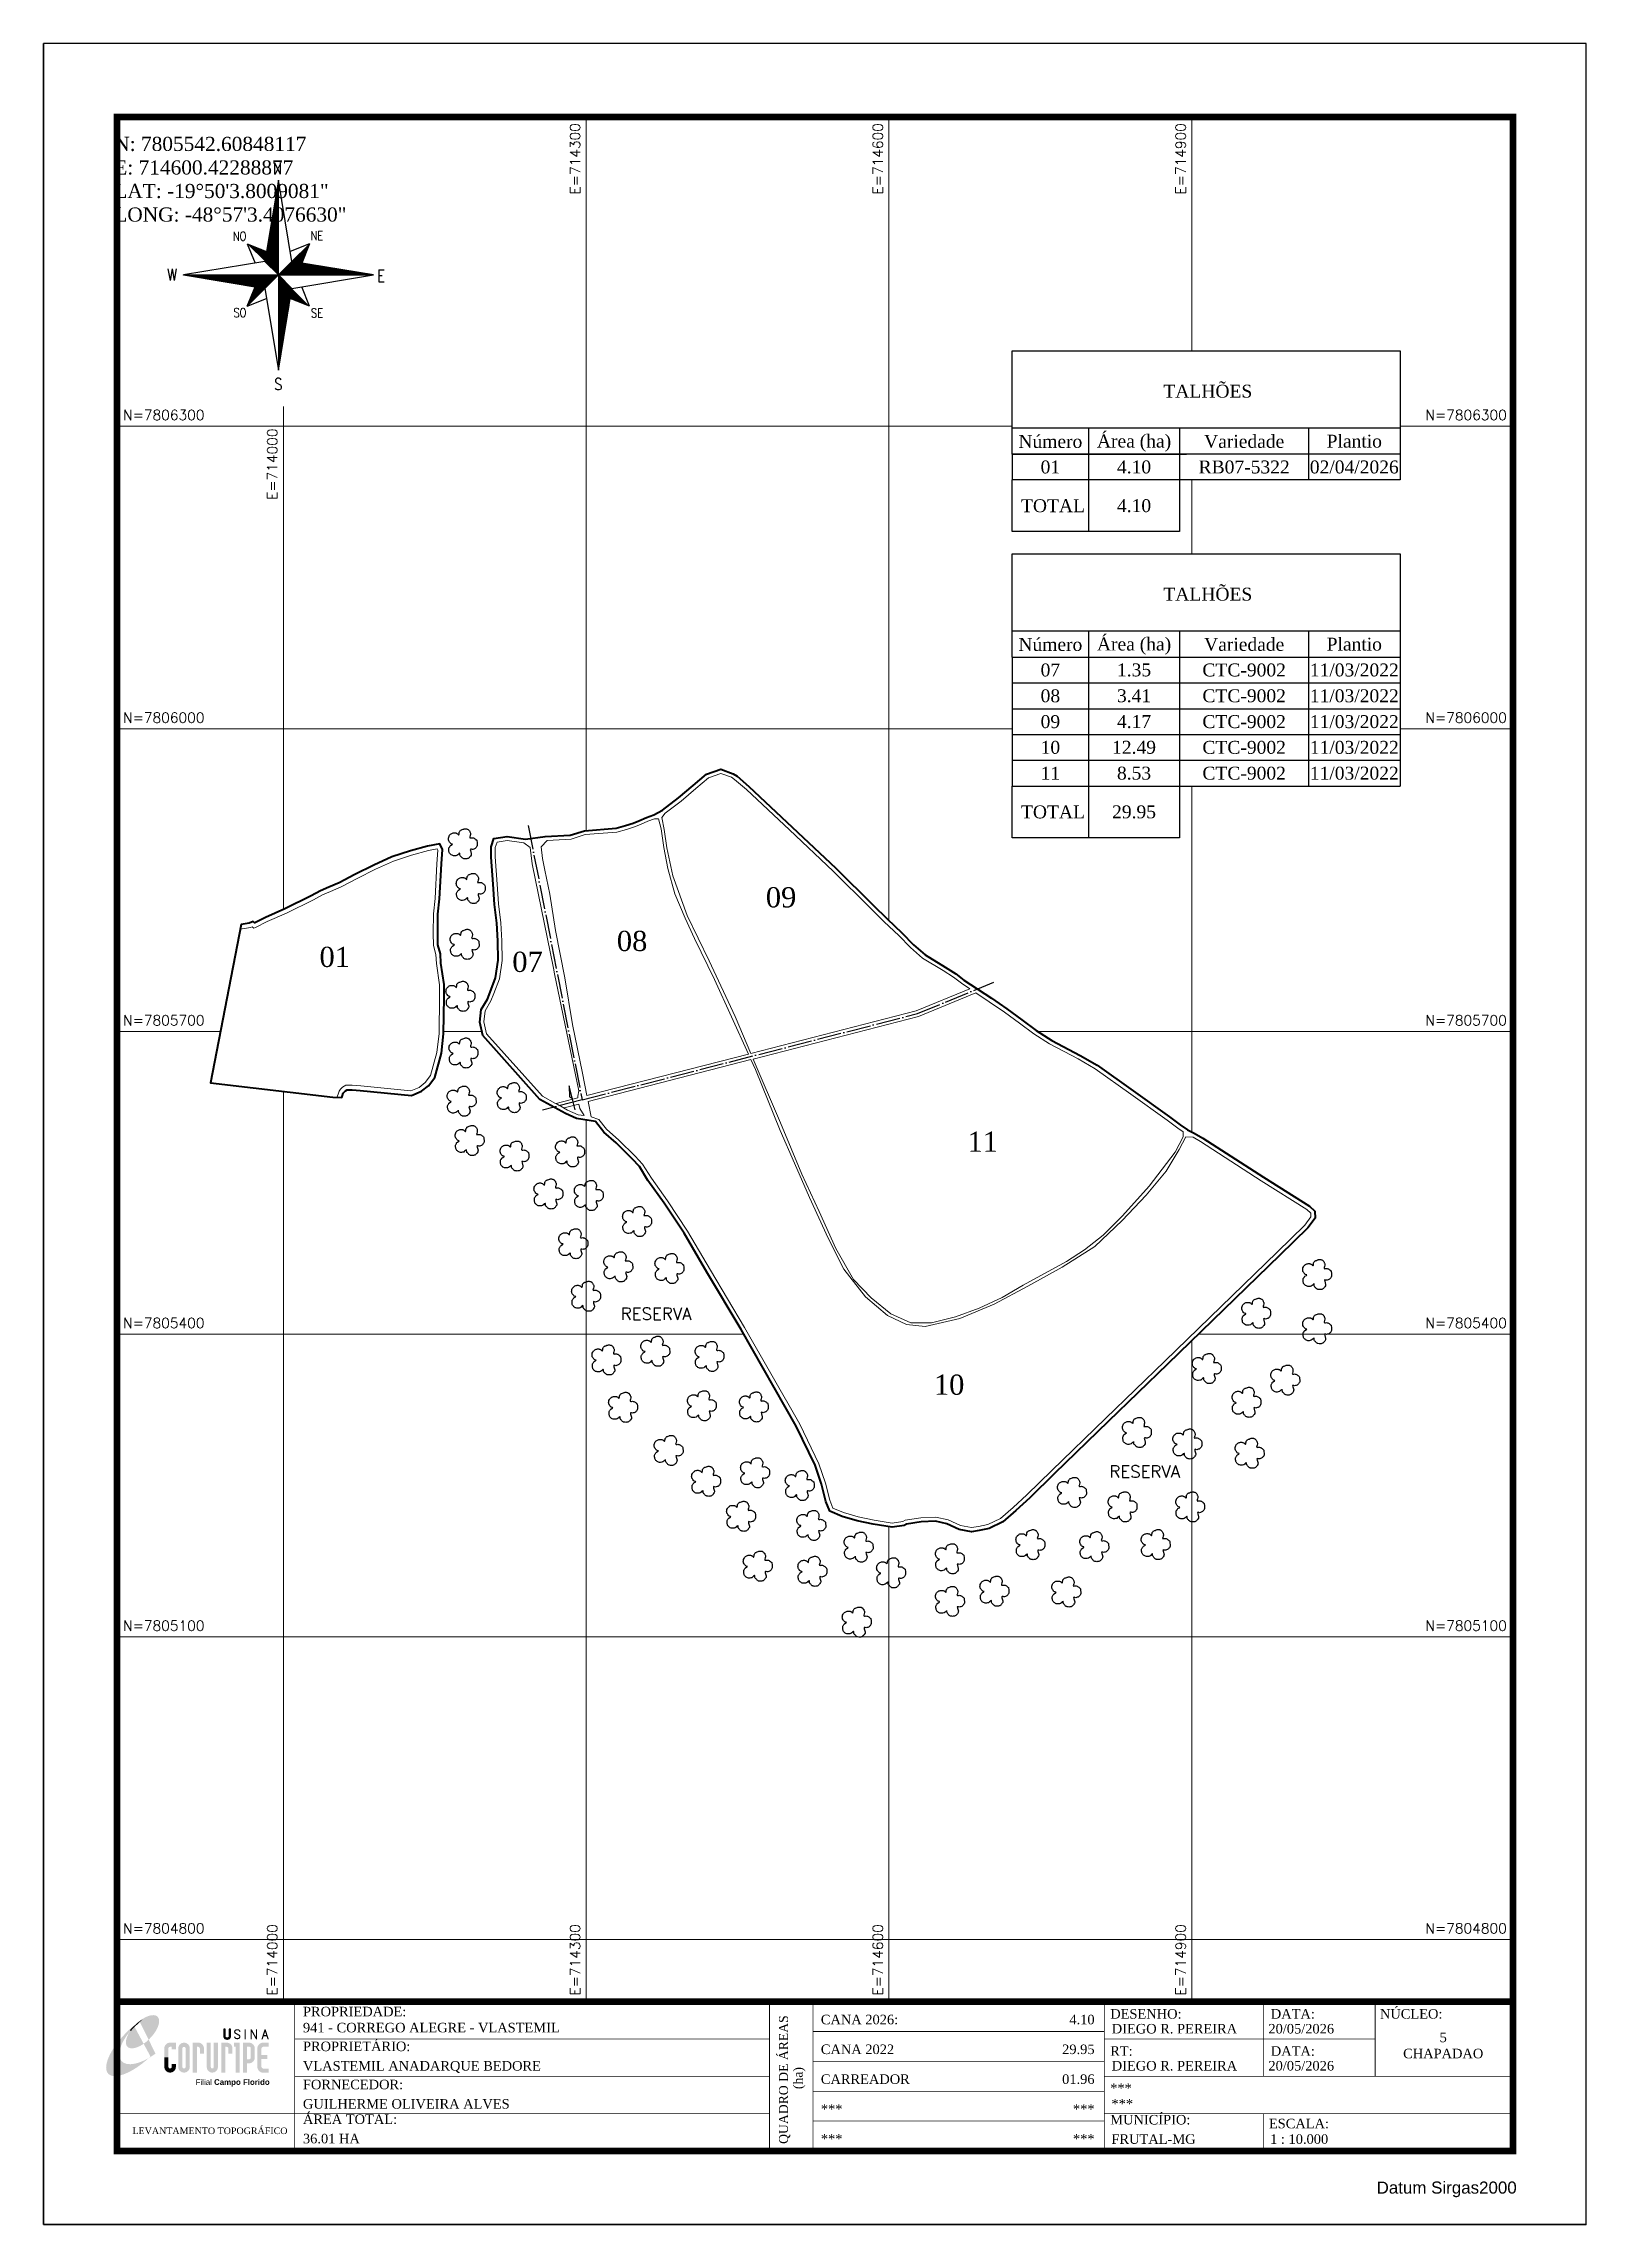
# Model space of a CAD drawing. Extents: x 713762 to 715291, y 7804518 to 7806679.
import ezdxf
from ezdxf.enums import TextEntityAlignment as Align

# ---------------------------------------------------------------- set-up
doc = ezdxf.new("R2010")
doc.units = 0
doc.header["$MEASUREMENT"] = 0
for name, pattern in [('ACAD_ISO04W100', [30, 24, -3, 0, -3]), ('CONTINUO', [0]), ('LIN0', [0])]:
    doc.linetypes.add(name, pattern=pattern)
doc.layers.add('0114000941', color=1, linetype='Continuous', lineweight=40)
doc.layers.add('MALHA', color=8, linetype='Continuous', lineweight=13)
for name, color, linetype in [('0114000941001', 5, 'Continuous'), ('0114000941007', 5, 'Continuous'), ('0114000941008', 5, 'Continuous'), ('0114000941009', 5, 'Continuous'), ('0114000941010', 5, 'Continuous'), ('0114000941011', 5, 'Continuous'), ('FOLHA', 5, 'Continuous'), ('MARGEM', 7, 'CONTINUO'), ('NUMERAÇÕES', 7, 'Continuous'), ('REDE_DE_LUZ', 6, 'Continuous'), ('RESERVA', 3, 'Continuous'), ('SETA_NORTE', 3, 'Continuous'), ('TABELAS', 7, 'Continuous'), ('texto', 7, 'Continuous'), ('TG', 7, 'LIN0')]:
    doc.layers.add(name, color=color, linetype=linetype)
doc.layers.add('NUMERAÇÕES DOS TALHÕES', color=7, linetype='Continuous', true_color=0xffffff)
doc.styles.add('AGROCAD', font='romans.shx')
doc.styles.add('AREAS', font='times.ttf')
doc.styles.add('ARIAL', font='arial.ttf')
doc.styles.add('marcelo', font='arial.ttf')
doc.styles.add('ROMANS', font='romans', dxfattribs={"height": 0.2})

msp = doc.modelspace()

# ---------------------------------------------------------------- texts
at = {"layer": 'FOLHA', "color": 7, "insert": (713850.5, 7804610.3), "char_height": 6.55, "attachment_point": 4, "rotation": 0.0001, "style": 'AREAS'}
msp.add_mtext('LEVANTAMENTO TOPOGRÁFICO', dxfattribs=at)
at = {"layer": 'NUMERAÇÕES DOS TALHÕES', "color": 0, "insert": (714062.5, 7806502.4), "char_height": 14, "attachment_point": 9, "style": 'AREAS'}
msp.add_mtext('\\A1;\\pxql;N: 7805542.60848117\\PE: 714600.42288877\\PLAT: -19%%D50\'3.8009081" \\PLONG: -48%%D57\'3.4076630"', dxfattribs=at)
at = {"layer": 'TABELAS', "style": 'AREAS'}
for s, p in [('TALHÕES', (714915.9, 7806336.3)), ('Número', (714759.9, 7806285.1)), ('Área (ha)', (714842.8, 7806285.1)), ('Variedade', (714951.9, 7806285.1)), ('01', (714759.9, 7806259.5)), ('4.10', (714842.8, 7806259.5)), ('RB07-5322', (714951.9, 7806259.5)), ('02/04/2026', (715061, 7806259.5)), ('4.10', (714842.8, 7806221.1)), ('TALHÕES', (714915.9, 7806135.1)), ('Número', (714759.9, 7806083.9)), ('Área (ha)', (714842.8, 7806083.9)), ('Variedade', (714951.9, 7806083.9)), ('07', (714759.9, 7806058.3)), ('1.35', (714842.8, 7806058.3)), ('CTC-9002', (714951.9, 7806058.3)), ('11/03/2022', (715061, 7806058.3)), ('08', (714759.9, 7806032.7)), ('3.41', (714842.8, 7806032.7)), ('CTC-9002', (714951.9, 7806032.7)), ('11/03/2022', (715061, 7806032.7)), ('09', (714759.9, 7806007.1)), ('4.17', (714842.8, 7806007.1)), ('CTC-9002', (714951.9, 7806007.1)), ('11/03/2022', (715061, 7806007.1)), ('10', (714759.9, 7805981.6)), ('12.49', (714842.8, 7805981.6)), ('CTC-9002', (714951.9, 7805981.6)), ('11/03/2022', (715061, 7805981.6)), ('11', (714759.9, 7805956)), ('8.53', (714842.8, 7805956)), ('CTC-9002', (714951.9, 7805956)), ('11/03/2022', (715061, 7805956)), ('29.95', (714842.8, 7805917.6))]:
    msp.add_text(s, height=12.8, dxfattribs=at).set_placement(p, align=Align.MIDDLE)
for p in [(715061, 7806285.1), (715061, 7806083.9)]:
    msp.add_text('Plantio', height=12.8, dxfattribs=at).set_placement(p, align=Align.MIDDLE_CENTER)
at = {"layer": 'TABELAS', "color": 1, "style": 'AREAS'}
for p in [(714730.8, 7806214.7), (714730.8, 7805911.2)]:
    msp.add_text('TOTAL', height=12.8, dxfattribs=at).set_placement(p)
at = {"layer": 'texto', "linetype": 'Continuous', "lineweight": 9, "style": 'marcelo'}
msp.add_text('Datum Sirgas2000', height=12, dxfattribs=at).set_placement((715083.1, 7804560.1), align=Align.TOP_LEFT)
at = {"layer": 'texto', "linetype": 'CONTINUO', "char_height": 12, "attachment_point": 5, "style": 'ROMANS'}
for insert in [(714369.4, 7805420.2), (714853.4, 7805263.8)]:
    msp.add_mtext_dynamic_manual_height_columns('RESERVA', width=171.182, gutter_width=1, heights=[0], dxfattribs=dict(at, insert=insert))
at = {"layer": 'texto', "rotation": 0.0001, "style": 'AREAS'}
for s, insert, char_height, width, attachment_point in [('{\\fTimes New Roman|b0|i0|c0|p18;\\C7;PROPRIEDADE:}', (714019.4, 7804733.3), 9.461, 79.397, 1), ('CANA 2026:', (714532.5, 7804725.4), 9.46, 100.137, 1), ('4.10', (714803.7, 7804725.4), 9.46, 41.398, 3), ('{\\C7;DESENHO:}', (714819.2, 7804731), 9.461, 87.773, 1), ('{\\C7;DATA:}', (714978.3, 7804731), 9.461, 27.315, 1), ('{\\C7;NÚCLEO:}', (715086.4, 7804731), 9.461, 38.606, 1), ('941 - CORREGO ALEGRE - VLASTEMIL', (714019.4, 7804717.4), 9.461, 249.431, 1), ('DIEGO R. PEREIRA', (714820.7, 7804716.3), 9.461, 166.215, 1), ('20/05/2026', (714975.9, 7804716.3), 9.46, 97.845, 1), ('PROPRIETÁRIO:', (714019.4, 7804698.8), 9.461, 82.31, 1), ('CANA 2022', (714532.5, 7804695.9), 9.46, 103.226, 1), ('29.95', (714803.7, 7804695.9), 9.46, 33.871, 3), ('RT:', (714819.2, 7804694.2), 9.46, 76.119, 1), ('{\\C7;DATA:}', (714978.3, 7804694.2), 9.461, 27.315, 1), ('VLASTEMIL ANADARQUE BEDORE', (714019.4, 7804679.5), 9.461, 312.318, 1), ('FORNECEDOR:', (714019.4, 7804661), 9.461, 75.755, 1), ('CARREADOR', (714532.5, 7804666.3), 9.46, 103.226, 1), ('01.96', (714803.7, 7804666.3), 9.46, 33.871, 3), ('DIEGO R. PEREIRA', (714820.7, 7804679.6), 9.461, 165.633, 1), ('20/05/2026', (714975.9, 7804679.6), 9.46, 97.845, 1), ('GUILHERME OLIVEIRA ALVES', (714019.4, 7804641.8), 9.461, 236.56, 1), ('***', (714819.2, 7804657.3), 9.46, 120.968, 1), ('***', (714820.4, 7804641.9), 9.46, 120.968, 1), ('ÁREA TOTAL:', (714019.4, 7804626.6), 9.461, 121.501, 1), ('***', (714532.5, 7804636.7), 9.46, 103.226, 1), ('***', (714803.7, 7804636.7), 9.46, 33.871, 3), ('{\\C7;MUNICÍPIO:}', (714819.2, 7804626.1), 9.461, 165.633, 1), ('{\\C7;ESCALA:}', (714976.4, 7804622.3), 9.461, 37.149, 1), ('36.01 HA', (714019.4, 7804607.4), 9.46, 130.108, 1), ('***', (714532.5, 7804607.1), 9.46, 103.226, 1), ('***', (714803.7, 7804607.1), 9.46, 33.871, 3), ('FRUTAL-MG', (714820.4, 7804606.9), 9.46, 165.633, 1), ('1 : 10.000', (714977.6, 7804606.9), 9.46, 90.86, 1)]:
    msp.add_mtext(s, dxfattribs=dict(at, insert=insert, char_height=char_height, width=width, attachment_point=attachment_point))
at = {"layer": 'texto', "style": 'AREAS'}
for s, insert, char_height, width, attachment_point, rotation, line_spacing_factor in [('QUADRO DE ÁREAS\\P                (ha)', (714491, 7804597.4), 8.987, 131.613, 1, 90.0001, 0.958909), ('5 CHAPADAO', (715149.1, 7804707.7), 9.46, 78.2, 2, 0.0001, 1.01351)]:
    msp.add_mtext(s, dxfattribs=dict(at, insert=insert, char_height=char_height, width=width, attachment_point=attachment_point, rotation=rotation, line_spacing_factor=line_spacing_factor))

# ---------------------------------------------------------------- blocks, each defined once
blk = doc.blocks.new('mato')
at = {"layer": 'RESERVA', "color": 94, "linetype": 'CONTINUO'}
blk.add_lwpolyline([(734601.6, 7824194.7), (734600.8, 7824194.1), (734600, 7824193.3), (734599.1, 7824192.6), (734598, 7824192.3), (734596.9, 7824192.2), (734595.8, 7824192.2), (734594.9, 7824192.4), (734594.2, 7824192.7), (734593.5, 7824193.1), (734592.9, 7824193.6), (734592.3, 7824194.1), (734591.8, 7824194.7), (734591.5, 7824195.3), (734591.3, 7824195.9), (734591.2, 7824196.6), (734591, 7824197.5), (734591, 7824198.4), (734591, 7824199.3), (734591.2, 7824200), (734591.5, 7824200.5), (734591.9, 7824201), (734592.1, 7824201.5), (734592.4, 7824201.9), (734592.8, 7824202.3), (734594.2, 7824203.2), (734594.7, 7824203.6), (734594.5, 7824203.7), (734593.5, 7824204), (734593.1, 7824204.2), (734592.7, 7824204.5), (734592.3, 7824204.9), (734591.8, 7824205.6), (734591.3, 7824206.3), (734590.9, 7824207.1), (734590.7, 7824208), (734590.6, 7824208.8), (734590.7, 7824209.7), (734590.9, 7824210.7), (734591.3, 7824211.6), (734591.7, 7824212.4), (734592, 7824212.8), (734592.3, 7824213.1), (734592.7, 7824213.4), (734593.3, 7824213.8), (734593.9, 7824214.2), (734594.6, 7824214.5), (734595.3, 7824214.7), (734596, 7824214.8), (734596.6, 7824214.8), (734597.2, 7824214.8), (734597.8, 7824214.7), (734598.2, 7824214.6), (734598.7, 7824214.4), (734599.1, 7824214.3), (734599.5, 7824214), (734600, 7824213.4), (734600.5, 7824213), (734600.9, 7824212.8), (734601.1, 7824213.4), (734601.2, 7824214.2), (734601.3, 7824215.1), (734601.4, 7824215.5), (734601.5, 7824215.8), (734602, 7824216.5), (734602.3, 7824217), (734602.7, 7824217.4), (734603.2, 7824217.6), (734603.7, 7824217.8), (734604.3, 7824218), (734605.3, 7824218.4), (734605.8, 7824218.6), (734606.3, 7824218.7), (734606.9, 7824218.8), (734607.5, 7824218.8), (734608, 7824218.8), (734608.6, 7824218.7), (734609.1, 7824218.6), (734609.5, 7824218.4), (734610, 7824218.1), (734610.4, 7824217.9), (734610.7, 7824217.6), (734611, 7824217.2), (734611.3, 7824216.8), (734611.7, 7824216.3), (734611.9, 7824215.7), (734612.2, 7824215.1), (734612.4, 7824214.6), (734612.5, 7824214), (734612.5, 7824213.3), (734612.2, 7824212.1), (734611.9, 7824210.9), (734611.7, 7824210), (734612.4, 7824209.8), (734613.2, 7824209.9), (734614.1, 7824210), (734614.7, 7824209.9), (734615.4, 7824209.8), (734616, 7824209.5), (734616.6, 7824209.1), (734617.3, 7824208.6), (734617.8, 7824208.1), (734618.2, 7824207.9), (734618.6, 7824207.5), (734618.8, 7824207), (734619, 7824205.5), (734619.1, 7824203.9), (734619.1, 7824202.4), (734618.8, 7824201.5), (734618.4, 7824200.9), (734618, 7824200.3), (734617.5, 7824199.8), (734617, 7824199.3), (734616.5, 7824199), (734615.7, 7824198.7), (734614.9, 7824198.5), (734614.1, 7824198.3), (734613.3, 7824198.6), (734612.6, 7824198.7), (734612.1, 7824198.5), (734612.3, 7824197.3), (734613.2, 7824194.3), (734613.1, 7824193.5), (734613, 7824192.9), (734612.3, 7824191.8), (734611.9, 7824191.2), (734611.4, 7824190.7), (734611, 7824190.3), (734610.6, 7824189.9), (734610.1, 7824189.6), (734609.5, 7824189.4), (734608.8, 7824189.2), (734608.2, 7824189.2), (734607.5, 7824189.1), (734606.8, 7824189.2), (734605.7, 7824189.3), (734605.3, 7824189.5), (734604.8, 7824189.7), (734604.2, 7824190.1), (734603.7, 7824190.7), (734603.2, 7824191.3), (734602.7, 7824191.7), (734602.3, 7824192.2), (734602, 7824192.7), (734601.9, 7824194.3), (734601.7, 7824195)], dxfattribs=at)
blk = doc.blocks.new('A$C7F984228')
at = {"layer": 'SETA_NORTE', "linetype": 'Continuous'}
h = blk.add_hatch(dxfattribs=at)
h.set_pattern_fill('ANSI31', color=256, scale=5, angle=-90, style=0)
h.set_pattern_definition([(315, (-7849212.488, 504478.853), (11.22532015, 11.22532015), [])])
h.paths.add_polyline_path([(2671, 3542), (2716, 3816), (2183, 4030)])
h = blk.add_hatch(dxfattribs=at)
h.set_pattern_fill('ANSI31', color=256, scale=5, angle=180, style=0)
h.set_pattern_definition([(225, (504349.028, 7855425.992), (11.22532015, -11.22532015), [])])
h.paths.add_polyline_path([(3412, 3542), (3686, 3497), (3900, 4030)])
h = blk.add_hatch(dxfattribs=at)
h.set_pattern_fill('ANSI31', color=256, scale=5, style=0)
h.set_pattern_definition([(45, (-498265.35, -7849082.662), (-11.22532015, 11.22532015), [])])
h.paths.add_polyline_path([(2671, 2801), (2397, 2846), (2183, 2313)])
h = blk.add_hatch(dxfattribs=at)
h.set_pattern_fill('ANSI31', color=256, scale=5, angle=90, style=0)
h.set_pattern_definition([(135, (7855296.166, -498135.524), (-11.22532015, -11.22532015), [])])
h.paths.add_polyline_path([(3412, 2801), (3367, 2527), (3900, 2313)])
for p, q in [((2972, 5366), (3042, 5437)), ((2976, 5394), (3042, 5460)), ((2981, 5422), (3042, 5483)), ((2985, 5450), (3042, 5506)), ((2990, 5477), (3042, 5529)), ((2994, 5505), (3042, 5552)), ((2999, 5533), (3042, 5576)), ((3004, 5561), (3042, 5599)), ((3008, 5588), (3042, 5622)), ((3013, 5616), (3042, 5645)), ((3017, 5644), (3042, 5668)), ((3022, 5671), (3042, 5691)), ((3026, 5699), (3042, 5715)), ((3031, 5727), (3042, 5738)), ((3036, 5755), (3042, 5761)), ((3040, 5782), (3042, 5784)), ((2853, 4645), (3042, 4834)), ((2857, 4673), (3042, 4857)), ((2862, 4701), (3042, 4881)), ((2867, 4729), (3042, 4904)), ((2871, 4756), (3042, 4927)), ((2876, 4784), (3042, 4950)), ((2880, 4812), (3042, 4973)), ((2885, 4839), (3042, 4996)), ((2889, 4867), (3042, 5020)), ((2894, 4895), (3042, 5043)), ((2899, 4923), (3042, 5066)), ((2903, 4950), (3042, 5089)), ((2908, 4978), (3042, 5112)), ((2912, 5006), (3042, 5135)), ((2917, 5034), (3042, 5159)), ((2921, 5061), (3042, 5182)), ((2926, 5089), (3042, 5205)), ((2931, 5117), (3042, 5228)), ((2935, 5145), (3042, 5251)), ((2940, 5172), (3042, 5274)), ((2944, 5200), (3042, 5298)), ((2949, 5228), (3042, 5321)), ((2953, 5255), (3042, 5344)), ((2958, 5283), (3042, 5367)), ((2963, 5311), (3042, 5390)), ((2967, 5339), (3042, 5413)), ((2734, 3924), (3042, 4232)), ((2739, 3952), (3042, 4255)), ((2743, 3980), (3042, 4278)), ((2748, 4007), (3042, 4301)), ((2752, 4035), (3042, 4325)), ((2757, 4063), (3042, 4348)), ((2762, 4091), (3042, 4371)), ((2766, 4118), (3042, 4394)), ((2771, 4146), (3042, 4417)), ((2775, 4174), (3042, 4440)), ((2780, 4202), (3042, 4464)), ((2784, 4229), (3042, 4487)), ((2789, 4257), (3042, 4510)), ((2794, 4285), (3042, 4533)), ((2798, 4313), (3042, 4556)), ((2803, 4340), (3042, 4579)), ((2807, 4368), (3042, 4603)), ((2812, 4396), (3042, 4626)), ((2816, 4423), (3042, 4649)), ((2821, 4451), (3042, 4672)), ((2825, 4479), (3042, 4695)), ((2830, 4507), (3042, 4718)), ((2835, 4534), (3042, 4742)), ((2839, 4562), (3042, 4765)), ((2844, 4590), (3042, 4788)), ((2848, 4618), (3042, 4811)), ((2183, 4030), (2716, 3816)), ((2183, 4030), (2397, 3497)), ((2674, 3540), (3042, 3908)), ((2675, 3564), (3042, 3931)), ((2679, 3591), (3042, 3954)), ((2684, 3619), (3042, 3977)), ((2685, 3528), (3042, 3885)), ((2688, 3647), (3042, 4000)), ((2693, 3675), (3042, 4024)), ((2697, 3517), (3042, 3861)), ((2698, 3702), (3042, 4047)), ((2702, 3730), (3042, 4070)), ((2707, 3758), (3042, 4093)), ((2709, 3505), (3042, 3838)), ((2711, 3786), (3042, 4116)), ((2716, 3813), (3042, 4139)), ((2720, 3841), (3042, 4163)), ((2720, 3493), (3042, 3815)), ((2725, 3869), (3042, 4186)), ((2730, 3897), (3042, 4209)), ((2732, 3482), (3042, 3792)), ((2743, 3470), (3042, 3769)), ((2755, 3459), (3042, 3746)), ((2766, 3447), (3042, 3722)), ((2778, 3435), (3042, 3699)), ((2790, 3424), (3042, 3676)), ((2801, 3412), (3042, 3653)), ((2813, 3401), (3042, 3630)), ((3900, 4030), (3367, 3816)), ((3900, 4030), (3686, 3497)), ((428, 3170), (429, 3172)), ((448, 3167), (453, 3172)), ((468, 3164), (476, 3172)), ((488, 3161), (499, 3172)), ((508, 3157), (522, 3172)), ((528, 3154), (545, 3172)), ((548, 3151), (568, 3172)), ((567, 3148), (592, 3172)), ((587, 3144), (615, 3172)), ((607, 3141), (638, 3172)), ((627, 3138), (661, 3172)), ((647, 3134), (684, 3172)), ((667, 3131), (707, 3172)), ((687, 3128), (731, 3172)), ((707, 3125), (754, 3172)), ((727, 3121), (777, 3172)), ((746, 3118), (800, 3172)), ((766, 3115), (823, 3172)), ((786, 3112), (846, 3172)), ((806, 3108), (870, 3172)), ((826, 3105), (893, 3172)), ((846, 3102), (916, 3172)), ((866, 3098), (939, 3172)), ((886, 3095), (962, 3172)), ((906, 3092), (985, 3172)), ((925, 3089), (1009, 3172)), ((945, 3085), (1032, 3172)), ((965, 3082), (1055, 3172)), ((985, 3079), (1078, 3172)), ((1005, 3075), (1101, 3172)), ((1025, 3072), (1124, 3172)), ((1045, 3069), (1148, 3172)), ((1065, 3066), (1171, 3172)), ((1085, 3062), (1194, 3172)), ((1104, 3059), (1217, 3172)), ((1124, 3056), (1240, 3172)), ((1144, 3053), (1263, 3172)), ((1164, 3049), (1287, 3172)), ((1184, 3046), (1310, 3172)), ((1204, 3043), (1333, 3172)), ((1224, 3039), (1356, 3172)), ((1244, 3036), (1379, 3172)), ((1264, 3033), (1402, 3172)), ((1283, 3030), (1426, 3172)), ((1303, 3026), (1449, 3172)), ((1323, 3023), (1472, 3172)), ((1343, 3020), (1495, 3172)), ((1363, 3017), (1518, 3172)), ((1383, 3013), (1541, 3172)), ((1403, 3010), (1565, 3172)), ((1423, 3007), (1588, 3172)), ((1443, 3003), (1611, 3172)), ((1462, 3000), (1634, 3172)), ((1482, 2997), (1657, 3172)), ((1502, 2994), (1680, 3172)), ((1522, 2990), (1704, 3172)), ((1542, 2987), (1727, 3172)), ((1562, 2984), (1750, 3172)), ((1582, 2980), (1773, 3172)), ((1602, 2977), (1796, 3172)), ((1622, 2974), (1819, 3172)), ((1641, 2971), (1843, 3172)), ((1661, 2967), (1866, 3172)), ((1681, 2964), (1889, 3172)), ((1701, 2961), (1912, 3172)), ((1721, 2958), (1935, 3172)), ((1741, 2954), (1958, 3172)), ((1761, 2951), (1982, 3172)), ((1781, 2948), (2005, 3172)), ((1801, 2944), (2028, 3172)), ((1820, 2941), (2051, 3172)), ((1840, 2938), (2074, 3172)), ((1860, 2935), (2097, 3172)), ((1880, 2931), (2120, 3172)), ((1900, 2928), (2144, 3172)), ((1920, 2925), (2167, 3172)), ((1940, 2921), (2190, 3172)), ((1960, 2918), (2213, 3172)), ((1980, 2915), (2236, 3172)), ((1999, 2912), (2259, 3172)), ((2019, 2908), (2283, 3172)), ((2039, 2905), (2306, 3172)), ((2059, 2902), (2329, 3172)), ((2079, 2899), (2352, 3172)), ((2099, 2895), (2375, 3172)), ((2119, 2892), (2398, 3172)), ((2139, 2889), (2422, 3172)), ((2159, 2885), (2445, 3172)), ((2178, 2882), (2468, 3172)), ((3042, 3172), (2183, 2313)), ((2198, 2879), (2491, 3172)), ((2218, 2876), (2514, 3172)), ((2238, 2872), (2537, 3172)), ((2258, 2869), (2561, 3172)), ((2278, 2866), (2584, 3172)), ((2298, 2863), (2607, 3172)), ((2318, 2859), (2630, 3172)), ((2338, 2856), (2653, 3172)), ((2357, 2853), (2676, 3172)), ((2377, 2849), (2700, 3172)), ((2397, 2846), (2723, 3172)), ((2417, 2843), (2746, 3172)), ((2437, 2840), (2769, 3172)), ((2457, 2836), (2792, 3172)), ((2477, 2833), (2815, 3172)), ((2497, 2830), (2839, 3172)), ((2517, 2826), (2862, 3172)), ((2536, 2823), (2885, 3172)), ((2556, 2820), (2908, 3172)), ((2576, 2817), (2931, 3172)), ((2596, 2813), (2954, 3172)), ((2616, 2810), (2978, 3172)), ((2636, 2807), (3001, 3172)), ((2656, 2804), (3024, 3172)), ((2824, 3389), (3042, 3607)), ((2836, 3378), (3042, 3583)), ((2848, 3366), (3042, 3560)), ((2859, 3354), (3042, 3537)), ((2871, 3343), (3042, 3514)), ((2882, 3331), (3042, 3491)), ((2894, 3320), (3042, 3468)), ((2905, 3308), (3042, 3444)), ((2917, 3296), (3042, 3421)), ((2929, 3285), (3042, 3398)), ((2940, 3273), (3042, 3375)), ((2952, 3262), (3042, 3352)), ((2963, 3250), (3042, 3329)), ((2975, 3239), (3042, 3305)), ((2987, 3227), (3042, 3282)), ((2998, 3215), (3042, 3259)), ((3010, 3204), (3042, 3236)), ((3021, 3192), (3042, 3213)), ((3033, 3181), (3042, 3190)), ((3042, 3166), (3044, 3169)), ((3042, 3143), (3056, 3157)), ((3042, 3120), (3068, 3146)), ((3042, 3097), (3079, 3134)), ((3042, 3074), (3091, 3123)), ((3042, 3051), (3102, 3111)), ((3042, 3027), (3114, 3100)), ((3042, 3004), (3126, 3088)), ((3042, 2981), (3137, 3076)), ((3042, 2958), (3149, 3065)), ((3042, 2935), (3160, 3053)), ((3042, 2912), (3172, 3042)), ((3042, 2888), (3183, 3030)), ((3042, 2865), (3195, 3018)), ((3047, 3172), (3417, 3542)), ((3070, 3172), (3437, 3538)), ((3093, 3172), (3457, 3535)), ((3117, 3172), (3477, 3532)), ((3140, 3172), (3497, 3528)), ((3163, 3172), (3516, 3525)), ((3186, 3172), (3536, 3522)), ((3209, 3172), (3556, 3519)), ((3232, 3172), (3576, 3515)), ((3256, 3172), (3596, 3512)), ((3279, 3172), (3616, 3509)), ((3302, 3172), (3636, 3506)), ((3325, 3172), (3656, 3502)), ((3348, 3172), (3676, 3499)), ((3371, 3172), (3695, 3496)), ((3395, 3172), (3715, 3492)), ((3418, 3172), (3735, 3489)), ((3441, 3172), (3755, 3486)), ((3464, 3172), (3775, 3483)), ((3487, 3172), (3795, 3479)), ((3510, 3172), (3815, 3476)), ((3534, 3172), (3835, 3473)), ((3557, 3172), (3855, 3469)), ((3580, 3172), (3874, 3466)), ((3603, 3172), (3894, 3463)), ((3626, 3172), (3914, 3460)), ((3649, 3172), (3934, 3456)), ((3673, 3172), (3954, 3453)), ((3696, 3172), (3974, 3450)), ((3719, 3172), (3994, 3447)), ((3742, 3172), (4014, 3443)), ((3765, 3172), (4034, 3440)), ((3788, 3172), (4053, 3437)), ((3812, 3172), (4073, 3433)), ((3835, 3172), (4093, 3430)), ((3858, 3172), (4113, 3427)), ((3881, 3172), (4133, 3424)), ((3904, 3172), (4153, 3420)), ((3927, 3172), (4173, 3417)), ((3951, 3172), (4193, 3414)), ((3974, 3172), (4213, 3411)), ((3997, 3172), (4232, 3407)), ((4020, 3172), (4252, 3404)), ((4043, 3172), (4272, 3401)), ((4066, 3172), (4292, 3397)), ((4090, 3172), (4312, 3394)), ((4113, 3172), (4332, 3391)), ((4136, 3172), (4352, 3388)), ((4159, 3172), (4372, 3384)), ((4182, 3172), (4392, 3381)), ((4205, 3172), (4411, 3378)), ((4228, 3172), (4431, 3374)), ((4252, 3172), (4451, 3371)), ((4275, 3172), (4471, 3368)), ((4298, 3172), (4491, 3365)), ((4321, 3172), (4511, 3361)), ((4344, 3172), (4531, 3358)), ((4367, 3172), (4551, 3355)), ((4391, 3172), (4571, 3352)), ((4414, 3172), (4590, 3348)), ((4437, 3172), (4610, 3345)), ((4460, 3172), (4630, 3342)), ((4483, 3172), (4650, 3338)), ((4506, 3172), (4670, 3335)), ((4530, 3172), (4690, 3332)), ((4553, 3172), (4710, 3329)), ((4576, 3172), (4730, 3325)), ((4599, 3172), (4750, 3322)), ((4622, 3172), (4769, 3319)), ((4645, 3172), (4789, 3316)), ((4669, 3172), (4809, 3312)), ((4692, 3172), (4829, 3309)), ((4715, 3172), (4849, 3306)), ((4738, 3172), (4869, 3302)), ((4761, 3172), (4889, 3299)), ((4784, 3172), (4909, 3296)), ((4808, 3172), (4929, 3293)), ((4831, 3172), (4948, 3289)), ((4854, 3172), (4968, 3286)), ((4877, 3172), (4988, 3283)), ((4900, 3172), (5008, 3279)), ((4923, 3172), (5028, 3276)), ((4947, 3172), (5048, 3273)), ((4970, 3172), (5068, 3270)), ((4993, 3172), (5088, 3266)), ((5016, 3172), (5108, 3263)), ((5039, 3172), (5127, 3260)), ((5062, 3172), (5147, 3257)), ((5086, 3172), (5167, 3253)), ((5109, 3172), (5187, 3250)), ((5132, 3172), (5207, 3247)), ((5155, 3172), (5227, 3243)), ((5178, 3172), (5247, 3240)), ((5201, 3172), (5267, 3237)), ((5225, 3172), (5287, 3234)), ((5248, 3172), (5306, 3230)), ((5271, 3172), (5326, 3227)), ((5294, 3172), (5346, 3224)), ((5317, 3172), (5366, 3221)), ((5340, 3172), (5386, 3217)), ((5364, 3172), (5406, 3214)), ((5387, 3172), (5426, 3211)), ((5410, 3172), (5446, 3207)), ((5433, 3172), (5466, 3204)), ((5456, 3172), (5485, 3201)), ((5479, 3172), (5505, 3198)), ((5503, 3172), (5525, 3194)), ((5526, 3172), (5545, 3191)), ((5549, 3172), (5565, 3188)), ((5572, 3172), (5585, 3184)), ((5595, 3172), (5605, 3181)), ((5618, 3172), (5625, 3178)), ((5642, 3172), (5645, 3175)), ((2183, 2313), (2397, 2846)), ((2183, 2313), (2716, 2527)), ((3042, 2842), (3207, 3007)), ((3042, 2819), (3218, 2995)), ((3042, 2796), (3230, 2984)), ((3042, 2773), (3241, 2972)), ((3042, 2749), (3253, 2961)), ((3042, 2726), (3265, 2949)), ((3042, 2703), (3276, 2937)), ((3042, 2680), (3288, 2926)), ((3042, 2657), (3299, 2914)), ((3042, 2634), (3311, 2903)), ((3042, 2610), (3322, 2891)), ((3042, 2587), (3334, 2879)), ((3042, 2564), (3346, 2868)), ((3042, 2541), (3357, 2856)), ((3042, 2518), (3369, 2845)), ((3042, 2495), (3380, 2833)), ((3042, 2471), (3392, 2822)), ((3042, 2448), (3404, 2810)), ((3042, 2425), (3411, 2795)), ((3042, 2402), (3407, 2767)), ((3042, 2379), (3402, 2739)), ((3042, 2356), (3398, 2712)), ((3042, 2332), (3393, 2684)), ((3042, 2309), (3389, 2656)), ((3042, 2286), (3384, 2628)), ((3042, 2263), (3379, 2601)), ((3042, 2240), (3375, 2573)), ((3042, 2217), (3370, 2545)), ((3042, 2193), (3366, 2517)), ((3042, 2170), (3361, 2490)), ((3042, 2147), (3357, 2462)), ((3042, 2124), (3352, 2434)), ((3042, 2101), (3347, 2406)), ((3900, 2313), (3367, 2527)), ((3900, 2313), (3686, 2846)), ((3042, 2078), (3343, 2379)), ((3042, 2055), (3338, 2351)), ((3042, 2031), (3334, 2323)), ((3042, 2008), (3329, 2296)), ((3042, 1985), (3325, 2268)), ((3042, 1962), (3320, 2240)), ((3042, 1939), (3316, 2212)), ((3042, 1916), (3311, 2185)), ((3042, 1892), (3306, 2157)), ((3042, 1869), (3302, 2129)), ((3042, 1846), (3297, 2101)), ((3042, 1823), (3293, 2074)), ((3042, 1800), (3288, 2046)), ((3042, 1777), (3284, 2018)), ((3042, 1753), (3279, 1990)), ((3042, 1730), (3274, 1963)), ((3042, 1707), (3270, 1935)), ((3042, 1684), (3265, 1907)), ((3042, 1661), (3261, 1880)), ((3042, 1638), (3256, 1852)), ((3042, 1614), (3252, 1824)), ((3042, 1591), (3247, 1796)), ((3042, 1568), (3242, 1769)), ((3042, 1545), (3238, 1741)), ((3042, 1522), (3233, 1713)), ((3042, 1499), (3229, 1685)), ((3042, 1475), (3224, 1658)), ((3042, 1452), (3220, 1630)), ((3042, 1429), (3215, 1602)), ((3042, 1406), (3210, 1575)), ((3042, 1383), (3206, 1547)), ((3042, 1360), (3201, 1519)), ((3042, 1336), (3197, 1491)), ((3042, 1313), (3192, 1464)), ((3042, 1290), (3188, 1436)), ((3042, 1267), (3183, 1408)), ((3042, 1244), (3178, 1380)), ((3042, 1221), (3174, 1353)), ((3042, 1197), (3169, 1325)), ((3042, 1174), (3165, 1297)), ((3042, 1151), (3160, 1269)), ((3042, 1128), (3156, 1242)), ((3042, 1105), (3151, 1214)), ((3042, 1082), (3146, 1186)), ((3042, 1058), (3142, 1159)), ((3042, 1035), (3137, 1131)), ((3042, 1012), (3133, 1103)), ((3042, 989), (3128, 1075)), ((3042, 966), (3124, 1048)), ((3042, 943), (3119, 1020)), ((3042, 919), (3115, 992)), ((3042, 896), (3110, 964)), ((3042, 873), (3105, 937)), ((3042, 850), (3101, 909)), ((3042, 827), (3096, 881)), ((3042, 804), (3092, 853)), ((3042, 780), (3087, 826)), ((3042, 757), (3083, 798)), ((3042, 734), (3078, 770)), ((3042, 711), (3073, 743)), ((3042, 688), (3069, 715)), ((3042, 665), (3064, 687)), ((3042, 641), (3060, 659)), ((3042, 618), (3055, 632)), ((3042, 595), (3051, 604)), ((3042, 572), (3046, 576))]:
    blk.add_line(p, q, dxfattribs=at)
blk.add_lwpolyline([(3412, 2801), (5663, 3172), (3412, 3542), (3042, 5792), (2671, 3542), (421, 3172), (2671, 2801), (3042, 551)], close=True, dxfattribs=at)
for points in [[(3042, 3172), (3042, 5792)], [(421, 3172), (5663, 3172)], [(3042, 3172), (2671, 3542)], [(3042, 3172), (2671, 2801)], [(3042, 3172), (3412, 3542)], [(3042, 3172), (3412, 2801)], [(3042, 3172), (3042, 551)]]:
    blk.add_lwpolyline(points, dxfattribs=at)
at = {"layer": 'texto', "color": 0, "lineweight": 30, "style": 'ROMANS', "width": 0.8}
for s, height, p in [('N ', 325, (2890, 5949)), ('NO', 250, (1784, 4117)), ('NE', 250, (3926, 4135)), ('W', 325, (-25, 3016)), ('E', 325, (5767, 2986)), ('SO', 250, (1801, 2010)), ('SE', 250, (3938, 2001)), ('S', 325, (2930, 0))]:
    blk.add_text(s, height=height, dxfattribs=at).set_placement(p)
blk = doc.blocks.new('A$C78F83FB3')
at = {"layer": 'MARGEM'}
h = blk.add_hatch(color=20, dxfattribs=at)
edge = h.paths.add_edge_path()
edge.add_ellipse((19.49, 23.77), major_axis=(-6.68, -6.67), ratio=0.469426, start_angle=292.73277, end_angle=601.25787)
edge.add_ellipse((22.83, 22.05), major_axis=(12.64, 11.29), ratio=0.457614, start_angle=79.90686, end_angle=107.91393)
edge = h.paths.add_edge_path()
edge.add_ellipse((18.28, 18.7), major_axis=(13.95, 13.59), ratio=0.386848, start_angle=63.96117, end_angle=264.59932)
edge.add_ellipse((22.83, 22.05), major_axis=(12.64, 11.29), ratio=0.457614, start_angle=107.91393, end_angle=245.11815, ccw=False)
edge.add_ellipse((19.49, 23.77), major_axis=(-6.68, -6.67), ratio=0.469426, start_angle=241.25787, end_angle=292.73277, ccw=False)
for color, points in [(20, [(15.46, 26.12), (14.17, 24.81), (14.06, 24.24), (14.39, 23.97), (14.67, 24.54), (19.47, 29.32), (18.48, 28.66), (17.31, 27.78)]), (7, [(58.42, 24.9), (57.9, 24.9), (57.9, 21.73, -0.414214), (57.15, 20.98), (56.84, 20.98, -0.414214), (56.09, 21.73), (56.09, 24.9), (55.57, 24.9), (55.57, 21.73, 0.414214), (56.84, 20.46), (57.15, 20.46, 0.414214), (58.42, 21.73)]), (7, [(61.7, 24.9), (61.23, 24.9, 0.396318), (60.04, 23.78), (60.04, 23.72, 0.151912), (60.39, 22.97), (60.46, 22.92), (62.18, 22), (62.85, 21.83, 0.12407), (62.51, 22.42), (60.75, 23.36, -0.13192), (60.56, 23.77, -0.385578), (61.23, 24.37), (61.7, 24.37, -0.414214), (62.37, 23.7), (62.89, 23.7, 0.414214)]), (7, [(62.37, 23.7), (62.89, 23.7, 0.414214), (61.7, 24.9), (61.23, 24.9, 0.396318), (60.04, 23.78), (60.04, 23.72, 0.151912), (60.39, 22.97), (60.46, 22.92), (62.18, 22), (62.18, 22, -0.131921), (62.37, 21.59, -0.385578), (61.7, 20.98), (61.23, 20.98, -0.414214), (60.56, 21.65), (60.04, 21.65, 0.414214), (61.23, 20.46), (61.7, 20.46, 0.402546), (62.89, 21.61, 0.165292), (62.51, 22.42), (60.75, 23.36, -0.13192), (60.56, 23.77, -0.385578), (61.23, 24.37), (61.7, 24.37, -0.414214)]), (7, [(30.97, 12.46), (29.13, 12.46), (29.13, 8.21, 1), (34.29, 8.21), (34.29, 9.41), (32.45, 9.41), (32.45, 8.21, -1), (30.97, 8.21)])]:
    blk.add_hatch(color=color, dxfattribs=at).paths.add_polyline_path(points)
h = blk.add_hatch(color=7, dxfattribs=at)
h.paths.add_polyline_path([(65.24, 24.9), (64.72, 24.9), (64.72, 20.46), (65.24, 20.46)])
h.paths.add_polyline_path([(67.38, 20.46), (67.9, 20.46), (67.9, 23.74), (69.74, 20.46), (70.23, 20.46), (70.23, 24.9), (69.71, 24.9), (69.71, 21.58), (67.85, 24.9), (67.38, 24.9)])
h.paths.add_polyline_path([(72.17, 20.46), (72.72, 20.46), (73.14, 21.73), (74.49, 21.73), (74.9, 20.46), (75.45, 20.46), (74, 24.9), (73.62, 24.9)])
h.paths.add_polyline_path([(73.81, 23.8), (74.32, 22.25), (73.31, 22.25)], flags=16)
h = blk.add_hatch(color=7, dxfattribs=at)
h.paths.add_polyline_path([(31.71, 18.93, 0.414214), (29.13, 16.35), (29.13, 12.46), (30.97, 12.46), (30.97, 16.35, -0.414214), (31.71, 17.09), (32.45, 17.09), (32.45, 16.02), (34.29, 16.02), (34.29, 18.93)])
h.paths.add_polyline_path([(44.15, 17.09, -0.414214), (44.89, 16.35), (44.89, 14.1), (46.72, 14.1), (46.72, 16.17, 0.433937), (44.15, 18.93), (41.77, 18.93), (41.77, 12.46), (43.61, 12.46), (43.61, 17.09)])
h.paths.add_polyline_path([(43.61, 12.46), (41.77, 12.46), (41.77, 5.62), (43.61, 5.62)])
h.paths.add_polyline_path([(47.92, 12.46), (49.75, 12.46), (49.75, 18.93), (47.92, 18.93)])
h.paths.add_polyline_path([(52.91, 18.93), (51.08, 18.93), (51.08, 12.46), (52.91, 12.46)])
h.paths.add_polyline_path([(51.08, 8.12, -1), (49.75, 8.12), (49.75, 12.46), (47.92, 12.46), (47.92, 8.12, 1), (52.91, 8.12), (52.91, 12.46), (51.08, 12.46)])
h.paths.add_polyline_path([(54.41, 12.46), (56.25, 12.46), (56.25, 17.09), (56.79, 17.09, -0.414214), (57.53, 16.35), (57.53, 14.1), (59.36, 14.1), (59.36, 16.17, 0.433937), (56.79, 18.93), (54.41, 18.93)])
h.paths.add_polyline_path([(56.25, 12.46), (54.41, 12.46), (54.41, 5.62), (56.25, 5.62)])
h.paths.add_polyline_path([(60.73, 12.46), (62.58, 12.46), (62.58, 18.93), (60.02, 18.93), (60.02, 17.08), (60.73, 17.08)])
h.paths.add_polyline_path([(62.58, 12.46), (60.73, 12.46), (60.73, 5.62), (62.58, 5.62)])
h.paths.add_polyline_path([(64.06, 12.46), (65.82, 12.46), (65.82, 17.17), (66.66, 17.17, -0.450417), (67.48, 16.25), (67.48, 12.46), (69.24, 12.46, 0.002307), (69.24, 12.48, 0.005282), (69.23, 12.54, -0.000938), (69.23, 12.53), (69.23, 16.17, 0.433937), (66.66, 18.93), (64.06, 18.93)])
h.paths.add_polyline_path([(64.06, 5.62), (65.82, 5.62), (65.82, 9.77), (66.66, 9.77, 0.426056), (69.24, 12.46), (67.48, 12.46), (67.48, 12.45, -0.450417), (66.66, 11.53), (65.82, 11.53), (65.82, 12.46), (64.06, 12.46)])
h.paths.add_polyline_path([(70.37, 12.46), (74.87, 12.46), (74.87, 13.44), (72.21, 13.44), (72.21, 16.35, -0.414214), (72.95, 17.09), (75.38, 17.09), (75.38, 18.93), (72.95, 18.93, 0.414214), (70.37, 16.35)])
h.paths.add_polyline_path([(72.21, 11.62), (74.87, 11.62), (74.87, 12.46), (70.37, 12.46), (70.37, 8.21, 0.414214), (72.95, 5.62), (75.38, 5.62), (75.38, 7.47), (72.95, 7.47, -0.414214), (72.21, 8.21)])
h = blk.add_hatch(color=7, dxfattribs=at)
h.paths.add_polyline_path([(35.29, 16.35), (35.29, 8.21, 1), (40.46, 8.21, 0.016978), (40.45, 8.38), (40.45, 16.17, 0.433937), (37.88, 18.93), (37.87, 18.93, 0.41391)])
h.paths.add_polyline_path([(38.62, 16.35), (38.62, 8.21, -1), (37.13, 8.21), (37.13, 16.35, -1)], flags=16)
at = {"layer": 'MARGEM', "linetype": 'Continuous'}
blk.add_lwpolyline([(58.42, 24.9), (57.9, 24.9), (57.9, 21.73, -0.414214), (57.15, 20.98), (56.84, 20.98, -0.414214), (56.09, 21.73), (56.09, 24.9), (55.57, 24.9), (55.57, 21.73, 0.414214), (56.84, 20.46), (57.15, 20.46, 0.414214), (58.42, 21.73), (58.42, 24.9)], format="xyb", close=True, dxfattribs=at)
at = {"layer": 'MARGEM', "color": 252, "insert": (43.05, 2.72), "char_height": 2.5, "attachment_point": 1, "style": 'ARIAL'}
blk.add_mtext_dynamic_manual_height_columns('Filial {\\fArial|b1|i0|c0|p34;Campo Florido}', width=33.0271, gutter_width=2.46, heights=[2.95], dxfattribs=at)
blk = doc.blocks.new('d')
at = {"layer": 'MARGEM', "linetype": 'ByBlock', "xscale": 7.64501357423452, "yscale": 7.64501357423452, "zscale": 7.64501357423452}
blk.add_blockref('A$C78F83FB3', (729346.9, 7805661.4), dxfattribs=at)
blk = doc.blocks.new('area_de_talhao')
at = {"layer": 'NUMERAÇÕES', "linetype": 'Continuous', "style": 'AREAS'}
blk.add_attdef('NRO', text='', height=20, dxfattribs=at).set_placement((0, 6.1), align=Align.CENTER)
blk = doc.blocks.new('coordi')
at = {"layer": 'MALHA', "linetype": 'Continuous', "style": 'AGROCAD'}
blk.add_attdef('COORDI', (6, 6), '', height=10, dxfattribs=at)
blk = doc.blocks.new('coordf')
at = {"layer": 'MALHA', "linetype": 'Continuous', "style": 'AGROCAD'}
blk.add_attdef('COORDF', text='', height=10, dxfattribs=at).set_placement((-6, 6), align=Align.RIGHT)

# ---------------------------------------------------------------- linework, layer by layer
at = {"layer": '0114000941'}
for points in [[(714895.6, 7805602.6), (714902.5, 7805599.1), (714910.9, 7805594.2), (714971, 7805555.5), (715016.5, 7805526.8), (715022, 7805521.9), (715022.1, 7805515), (715014.9, 7805505.3), (714987.3, 7805478.3), (714876.1, 7805370.2), (714817.2, 7805313.4), (714764.1, 7805261.9), (714739.4, 7805237.9), (714725.7, 7805225.1), (714712.7, 7805214.1), (714699.4, 7805207.4), (714689.3, 7805205.3), (714681.6, 7805204.2), (714669.6, 7805206.5), (714657.2, 7805212), (714646.1, 7805214.7), (714631.9, 7805213.9), (714617.3, 7805211.8), (714615, 7805210.4), (714603, 7805208.6), (714584.5, 7805211.6), (714568.4, 7805215), (714553.5, 7805219.4), (714541.3, 7805224.6), (714537.5, 7805234.2), (714533.2, 7805251.2), (714526.8, 7805270), (714508.1, 7805308.8), (714453.5, 7805404.5), (714419.7, 7805461.4), (714397, 7805500.1), (714377.4, 7805529.9), (714361.2, 7805552.4), (714352.7, 7805566.1), (714345.6, 7805573.7), (714329.7, 7805589.5), (714317.4, 7805600.2), (714309.2, 7805610.8), (714290.3, 7805613.8), (714279.6, 7805618.6), (714254.1, 7805632.5), (714197.6, 7805696), (714194.5, 7805709.2), (714196.1, 7805721.9), (714202.1, 7805731.9), (714204.8, 7805739), (714210.3, 7805753.3), (714212.7, 7805770.7), (714212.5, 7805789.7), (714211.5, 7805807.4), (714209.1, 7805826), (714207.9, 7805845.9), (714206, 7805872.8), (714206, 7805882.9), (714208.6, 7805891.3), (714221.7, 7805893.3), (714239.8, 7805890.7), (714259.5, 7805893.3), (714284.3, 7805894.5), (714298.2, 7805899), (714329.6, 7805901.5), (714338.9, 7805904), (714346.5, 7805906.5), (714352.3, 7805908.8), (714359.7, 7805912.2), (714366.9, 7805914.7), (714375.5, 7805919.2), (714391.5, 7805931.5), (714406, 7805943.8), (714419.3, 7805955.1), (714433.3, 7805959.9), (714445.8, 7805955.5), (714449.6, 7805952.9), (714461.3, 7805942.8), (714504.2, 7805902.6), (714547.5, 7805861.7), (714584.3, 7805825.2), (714598.2, 7805811.5), (714612.7, 7805797.8), (714624.2, 7805786), (714635.7, 7805775.9), (714655.8, 7805763.8), (714666.2, 7805757.2), (714674.3, 7805750.9), (714701.5, 7805732.9), (714716.9, 7805722.3), (714731.7, 7805711.5), (714745.8, 7805700.8), (714761.2, 7805691.2), (714789.4, 7805676.3), (714806.3, 7805666.5), (714841.8, 7805641.1), (714878, 7805615.3), (714888.6, 7805607.6)], [(714159.3, 7805733.9), (714159.3, 7805746.5), (714156.1, 7805767.6), (714155.6, 7805777.1), (714153.1, 7805785.8), (714152.9, 7805797.5), (714153.2, 7805816.2), (714154.8, 7805831.4), (714156.7, 7805866), (714157.7, 7805880.5), (714154.9, 7805886), (714142.7, 7805883.8), (714125.8, 7805878.9), (714107.4, 7805873.1), (714089.5, 7805864.7), (714070.9, 7805855.5), (714055.4, 7805847.3), (714045.1, 7805843), (714036.7, 7805839.5), (714027.6, 7805834.5), (714001.3, 7805821.4), (713982.2, 7805812.9), (713971.6, 7805807.6), (713970, 7805808.9), (713966.1, 7805807.4), (713958.1, 7805806.1), (713927.9, 7805649), (714049, 7805634.8), (714057.8, 7805634.5), (714058.5, 7805636.4), (714059.4, 7805638.8), (714060.1, 7805639.8), (714061.5, 7805641.2), (714063.1, 7805642.3), (714068.1, 7805642.3), (714076.2, 7805641.5), (714127, 7805636.6), (714136.9, 7805640.7), (714143.8, 7805646.1), (714150.1, 7805654.4), (714156.6, 7805678.4), (714158.8, 7805697.6)]]:
    msp.add_lwpolyline(points, close=True, dxfattribs=at)
at = {"layer": '0114000941001', "lineweight": 20}
msp.add_lwpolyline([(714154.8, 7805733.9), (714154.8, 7805746.2), (714151.6, 7805767.2), (714151.1, 7805776.4), (714148.6, 7805785.1), (714148.4, 7805797.5), (714148.7, 7805816.5), (714150.3, 7805831.8), (714152.2, 7805866.3), (714153.1, 7805879.6), (714152.4, 7805881), (714143.7, 7805879.4), (714127.1, 7805874.6), (714109.1, 7805868.9), (714091.4, 7805860.7), (714073, 7805851.5), (714057.4, 7805843.2), (714046.8, 7805838.8), (714038.7, 7805835.4), (714029.7, 7805830.5), (714003.2, 7805817.3), (713984.1, 7805808.9), (713972.3, 7805802.9), (713970.9, 7805802.5), (713969.2, 7805803.8), (713967.3, 7805803.1), (713957.2, 7805801.4), (713927.9, 7805649), (714048.8, 7805634.9), (714053.1, 7805634.7), (714054.2, 7805637.9), (714055.4, 7805640.9), (714056.7, 7805642.8), (714058.6, 7805644.7), (714061.8, 7805646.8), (714068.3, 7805646.8), (714076.6, 7805646), (714126.3, 7805641.2), (714134.6, 7805644.6), (714140.5, 7805649.3), (714145.9, 7805656.5), (714152.1, 7805679.3), (714154.3, 7805697.9)], close=True, dxfattribs=at)
at = {"layer": '0114000941007', "lineweight": 20}
msp.add_lwpolyline([(714277.5, 7805624.2), (714269.7, 7805628.5), (714256.7, 7805635.7), (714201.2, 7805697.8), (714198.6, 7805709.5), (714200, 7805720.6), (714205.7, 7805730.2), (714208.6, 7805737.6), (714214.2, 7805752.3), (714216.7, 7805770.4), (714216.5, 7805789.9), (714215.5, 7805807.8), (714213.1, 7805826.4), (714211.9, 7805846.1), (714210, 7805873), (714210, 7805882.3), (714211.7, 7805887.7), (714221.7, 7805889.2), (714238.2, 7805886.8), (714244.5, 7805882.2), (714246.4, 7805866.3), (714267.5, 7805762.7), (714268.6, 7805757.2), (714292.7, 7805641), (714291.7, 7805636), (714291.7, 7805634.2), (714270.4, 7805628.7), (714278.3, 7805624.4), (714292.7, 7805627.8), (714293.7, 7805623.6), (714297.9, 7805616.6), (714292.1, 7805617.4), (714281.4, 7805622.1)], close=True, dxfattribs=at)
at = {"layer": '0114000941007', "color": 0}
msp.add_lwpolyline([(714289.2, 7805622.3), (714283.3, 7805646), (714283.6, 7805635.1), (714286.4, 7805633.7)], dxfattribs=at)
at = {"layer": '0114000941008', "lineweight": 20}
msp.add_lwpolyline([(714460.7, 7805677.6), (714427.3, 7805751.4), (714407.2, 7805792), (714398, 7805812.3), (714387.8, 7805836.5), (714380.9, 7805861.4), (714376.8, 7805882.2), (714374.3, 7805900.9), (714371.8, 7805910.6), (714371.3, 7805910.8), (714367.7, 7805910.7), (714361.2, 7805908.4), (714353.9, 7805905.1), (714347.8, 7805902.8), (714340, 7805900.2), (714330.3, 7805897.6), (714299, 7805895.1), (714285, 7805890.6), (714261.3, 7805889.4), (714255.5, 7805883), (714256.9, 7805871.3), (714259.1, 7805859.8), (714264.1, 7805836), (714269.7, 7805800.2), (714278.8, 7805753.1), (714286.4, 7805706.9), (714296.4, 7805658.7), (714300.8, 7805636.5)], close=True, dxfattribs=at)
at = {"layer": '0114000941009', "lineweight": 20}
msp.add_lwpolyline([(714627.1, 7805720.5), (714680.1, 7805742.3), (714672, 7805747.7), (714663.9, 7805753.9), (714653.7, 7805760.4), (714633.3, 7805772.7), (714621.4, 7805783.1), (714609.9, 7805795), (714595.4, 7805808.6), (714581.5, 7805822.4), (714544.8, 7805858.8), (714501.4, 7805899.7), (714458.7, 7805939.8), (714447.1, 7805949.7), (714444, 7805951.9), (714433.3, 7805955.6), (714421.3, 7805951.5), (714408.5, 7805940.7), (714394, 7805928.3), (714378.3, 7805916.3), (714375, 7805912.1), (714377.4, 7805900.2), (714380, 7805882), (714385.8, 7805854.2), (714399.9, 7805814.9), (714421.9, 7805769.9), (714447.6, 7805714.9), (714463.1, 7805678.2)], close=True, dxfattribs=at)
at = {"layer": '0114000941010', "lineweight": 20}
msp.add_lwpolyline([(714301.9, 7805630.6), (714304.9, 7805615.5), (714312.7, 7805612.9), (714320.3, 7805603), (714332.4, 7805592.4), (714348.5, 7805576.4), (714355.9, 7805568.5), (714364.6, 7805554.6), (714380.7, 7805532.2), (714400.4, 7805502.2), (714423.1, 7805463.4), (714457, 7805406.5), (714511.6, 7805310.7), (714530.5, 7805271.5), (714537.1, 7805252.3), (714541.3, 7805235.4), (714544.4, 7805227.6), (714554.8, 7805223.2), (714569.4, 7805218.9), (714585.3, 7805215.6), (714603.1, 7805212.7), (714613.6, 7805214.3), (714616, 7805215.7), (714631.6, 7805217.8), (714646.5, 7805218.7), (714658.5, 7805215.8), (714670.8, 7805210.3), (714681.7, 7805208.3), (714688.6, 7805209.2), (714698.1, 7805211.2), (714710.5, 7805217.4), (714723, 7805228.1), (714736.7, 7805240.8), (714761.3, 7805264.8), (714814.4, 7805316.3), (714873.3, 7805373.1), (714984.5, 7805481.1), (715011.9, 7805508), (715018.1, 7805516.4), (715018, 7805520), (715014.1, 7805523.6), (714968.9, 7805552.1), (714908.8, 7805590.8), (714901.3, 7805595.2), (714894.1, 7805595.4), (714887.6, 7805583), (714874.7, 7805561.5), (714854.8, 7805537.8), (714830.9, 7805512.7), (714803.8, 7805487), (714771.5, 7805466.3), (714737.7, 7805447.5), (714704.1, 7805429.6), (714670.2, 7805415.4), (714636, 7805407.7), (714617.4, 7805409.4), (714598.4, 7805418.6), (714576.9, 7805437.1), (714555.3, 7805464.3), (714539.8, 7805495.1), (714521.2, 7805535.3), (714506.4, 7805569.5), (714492.3, 7805601.8), (714467.7, 7805662.3), (714463.2, 7805672.1)], close=True, dxfattribs=at)
at = {"layer": '0114000941011', "lineweight": 20}
msp.add_lwpolyline([(714629.4, 7805714.9), (714465.5, 7805672.7), (714492.4, 7805609.3), (714513.6, 7805558.4), (714530.8, 7805521.7), (714547.2, 7805485), (714564.8, 7805454.2), (714582.2, 7805436), (714601.7, 7805420.2), (714621.5, 7805411.3), (714642, 7805411.2), (714666, 7805417.1), (714689.4, 7805425.7), (714712.1, 7805436.3), (714732.9, 7805448.4), (714775.9, 7805471.9), (714793.8, 7805483.6), (714812.1, 7805498.1), (714831.3, 7805517.4), (714857.8, 7805546.7), (714883.4, 7805580.5), (714891.3, 7805595.6), (714891.5, 7805600.6), (714886.3, 7805604.3), (714875.7, 7805612), (714839.5, 7805637.9), (714804.2, 7805663.1), (714787.4, 7805672.8), (714759.2, 7805687.8), (714743.6, 7805697.5), (714729.3, 7805708.3), (714714.5, 7805719), (714699.3, 7805729.5), (714686.1, 7805738.3)], close=True, dxfattribs=at)
at = {"layer": 'MALHA'}
for points in [[(714300, 7805899.2), (714300, 7806606.3)], [(714600, 7805809.8), (714600, 7806606.3)], [(714900, 7806374.7), (714900, 7806606.3)], [(714000, 7805820.8), (714000, 7806319.5)], [(713835.3, 7806300), (714722.2, 7806300)], [(715106.3, 7806300), (715218.1, 7806300)], [(714900, 7806173.5), (714900, 7806246.7)], [(713835.3, 7806000), (714722.2, 7806000)], [(715106.3, 7806000), (715218.1, 7806000)], [(714900, 7805600.4), (714900, 7805943.2)], [(713835.3, 7805700), (713937.7, 7805700)], [(714158.8, 7805700), (714196.6, 7805700)], [(714747.1, 7805700), (715218.1, 7805700)], [(714000, 7804738.4), (714000, 7805640.6)], [(714300, 7804738.4), (714300, 7805612.2)], [(713835.3, 7805400), (714456.1, 7805400)], [(714906.8, 7805400), (715218.1, 7805400)], [(714900, 7804738.4), (714900, 7805393.4)], [(714600, 7804738.4), (714600, 7805209.1)], [(713835.3, 7805100), (715218.1, 7805100)], [(713835.3, 7804800), (715218.1, 7804800)]]:
    msp.add_lwpolyline(points, dxfattribs=at)
at = {"layer": 'MARGEM', "color": 174, "linetype": 'LIN0', "const_width": 6.61, "flags": 128}
msp.add_lwpolyline([(713835.3, 7804738.4), (715218.1, 7804738.4), (715218.1, 7804590.4), (713835.3, 7804590.4)], close=True, dxfattribs=at)
at = {"layer": 'MARGEM', "color": 174, "linetype": 'LIN0', "const_width": 0.735, "flags": 128}
for points in [[(714011.1, 7804738.4), (714011.1, 7804590.4)], [(714481.6, 7804738.4), (714481.6, 7804592.2)], [(714524.8, 7804738.4), (714524.8, 7804592.2)], [(714813.4, 7804738.4), (714813.4, 7804592.2)], [(714971.3, 7804664.4), (714971.3, 7804738.4)], [(715081.7, 7804664.4), (715081.7, 7804738.4)], [(714524.8, 7804708.8), (714813.4, 7804708.8)], [(714011.1, 7804701.4), (714481.6, 7804701.4)], [(714813.4, 7804701.4), (715081.7, 7804701.4)], [(714011.1, 7804664.4), (714481.6, 7804664.4)], [(714524.8, 7804679.2), (714813.4, 7804679.2)], [(714813.4, 7804664.4), (715218.2, 7804664.4)], [(714524.8, 7804649.6), (714813.4, 7804649.6)], [(713835.3, 7804627.4), (714481.6, 7804627.4)], [(714524.8, 7804620), (714813.4, 7804620)], [(714813.4, 7804627.4), (715218.1, 7804627.4)], [(714971.3, 7804627.4), (714971.3, 7804590.7)]]:
    msp.add_lwpolyline(points, dxfattribs=at)
at = {"layer": 'REDE_DE_LUZ', "linetype": 'ACAD_ISO04W100'}
for points in [[(714242.5, 7805904.2), (714296, 7805632.2)], [(714628.3, 7805717.7), (714703.8, 7805748.8)], [(714296, 7805632.2), (714628.3, 7805717.7)], [(714296, 7805632.2), (714256.7, 7805622.1)]]:
    msp.add_lwpolyline(points, dxfattribs=at)
at = {"layer": 'TABELAS'}
for p, q in [((714722.2, 7806272.3), (714722.2, 7806374.7)), ((714722.2, 7806374.7), (715106.3, 7806374.7)), ((715106.3, 7806374.7), (715106.3, 7806272.3)), ((715106.3, 7806297.9), (714722.2, 7806297.9)), ((714797.6, 7806297.9), (714797.6, 7806272.3)), ((714887.9, 7806297.9), (714887.9, 7806272.3)), ((715015.8, 7806297.9), (715015.8, 7806272.3)), ((714722.2, 7806272.3), (714894.7, 7806272.3)), ((715106.3, 7806272.3), (714722.2, 7806272.3)), ((714722.2, 7806272.3), (714722.2, 7806246.7)), ((714797.6, 7806272.3), (714797.6, 7806246.7)), ((714887.9, 7806272.3), (714887.9, 7806246.7)), ((715015.8, 7806272.3), (715015.8, 7806246.7)), ((715015.8, 7806272.3), (715015.8, 7806246.7)), ((715106.3, 7806272.3), (715106.3, 7806246.7)), ((714722.2, 7806195.5), (714722.2, 7806246.7)), ((715106.3, 7806246.7), (714722.2, 7806246.7)), ((714797.6, 7806246.7), (714797.6, 7806195.5)), ((714887.9, 7806246.7), (714887.9, 7806195.5)), ((714887.9, 7806195.5), (714722.2, 7806195.5)), ((714722.2, 7806071.1), (714722.2, 7806173.5)), ((714722.2, 7806173.5), (715106.3, 7806173.5)), ((715106.3, 7806173.5), (715106.3, 7806071.1)), ((715106.3, 7806096.7), (714722.2, 7806096.7)), ((714797.6, 7806096.7), (714797.6, 7806071.1)), ((714887.9, 7806096.7), (714887.9, 7806071.1)), ((715015.8, 7806096.7), (715015.8, 7806071.1)), ((714722.2, 7806071.1), (714722.2, 7806045.5)), ((714722.2, 7806071.1), (715106.3, 7806071.1)), ((714797.6, 7806071.1), (714797.6, 7806045.5)), ((714887.9, 7806071.1), (714887.9, 7806045.5)), ((715015.8, 7806071.1), (715015.8, 7806045.5)), ((715015.8, 7806071.1), (715015.8, 7806045.5)), ((715106.3, 7806071.1), (715106.3, 7806045.5)), ((714722.2, 7806045.5), (714722.2, 7806019.9)), ((714722.2, 7806045.5), (715106.3, 7806045.5)), ((714797.6, 7806045.5), (714797.6, 7806019.9)), ((714887.9, 7806045.5), (714887.9, 7806019.9)), ((715015.8, 7806045.5), (715015.8, 7806019.9)), ((715015.8, 7806045.5), (715015.8, 7806019.9)), ((715106.3, 7806045.5), (715106.3, 7806019.9)), ((714722.2, 7806019.9), (714722.2, 7805994.4)), ((714722.2, 7806019.9), (715106.3, 7806019.9)), ((714797.6, 7806019.9), (714797.6, 7805994.4)), ((714887.9, 7806019.9), (714887.9, 7805994.4)), ((715015.8, 7806019.9), (715015.8, 7805994.4)), ((715015.8, 7806019.9), (715015.8, 7805994.4)), ((715106.3, 7806019.9), (715106.3, 7805994.4)), ((714722.2, 7805994.4), (714722.2, 7805968.8)), ((714722.2, 7805994.4), (715106.3, 7805994.4)), ((714797.6, 7805994.4), (714797.6, 7805968.8)), ((714887.9, 7805994.4), (714887.9, 7805968.8)), ((715015.8, 7805994.4), (715015.8, 7805968.8)), ((715015.8, 7805994.4), (715015.8, 7805968.8)), ((715106.3, 7805994.4), (715106.3, 7805968.8)), ((714722.2, 7805968.8), (714722.2, 7805943.2)), ((714722.2, 7805968.8), (715106.3, 7805968.8)), ((714797.6, 7805968.8), (714797.6, 7805943.2)), ((714887.9, 7805968.8), (714887.9, 7805943.2)), ((715015.8, 7805968.8), (715015.8, 7805943.2)), ((715015.8, 7805968.8), (715015.8, 7805943.2)), ((715106.3, 7805968.8), (715106.3, 7805943.2)), ((714722.2, 7805892), (714722.2, 7805943.2)), ((714722.2, 7805943.2), (715106.3, 7805943.2)), ((714797.6, 7805943.2), (714797.6, 7805892)), ((714887.9, 7805943.2), (714887.9, 7805892)), ((714887.9, 7805892), (714722.2, 7805892))]:
    msp.add_line(p, q, dxfattribs=at)
at = {"layer": 'TG', "color": 174, "linetype": 'LIN0'}
for p, q in [((713762.5, 7804517.6), (713762.5, 7806679.1)), ((715290.9, 7804517.6), (713762.5, 7804517.6))]:
    msp.add_line(p, q, dxfattribs=at)
at = {"layer": 'TG', "color": 174, "linetype": 'LIN0', "flags": 128}
msp.add_lwpolyline([(715290.8, 7804517.6), (715290.8, 7806679.1), (713762.5, 7806679.1), (713762.5, 7804517.6)], close=True, dxfattribs=at)
at = {"layer": 'TG', "color": 174, "linetype": 'LIN0', "const_width": 6.61, "flags": 128}
msp.add_lwpolyline([(715218.1, 7804590.4), (715218.1, 7806606.3), (713835.3, 7806606.3), (713835.3, 7804590.4)], close=True, dxfattribs=at)

# ---------------------------------------------------------------- block references
at = {"linetype": 'ByBlock', "xscale": 0.03593114418916149, "yscale": 0.03593114418916149, "zscale": 0.03593114418916149, "rotation": 0.0001218493132139065}
msp.add_blockref('A$C7F984228', (713885.8, 7806335.8), dxfattribs=at)
at = {"xscale": 0.2924544150341837, "yscale": 0.2924544150341837, "zscale": 0.2924544150341837, "rotation": 0.0004500187826474986}
msp.add_blockref('d', (500534.1, 5521853.6), dxfattribs=at)
at = {"layer": 'MALHA'}
ref = msp.add_blockref('coordf', (714300, 7806606.3), dxfattribs=dict(at, rotation=90))
ref.add_attrib('COORDF', 'E=714300', dxfattribs={"height": 10, "rotation": 90, "style": 'AGROCAD'}).set_placement((714294, 7806600.3), align=Align.RIGHT)
ref = msp.add_blockref('coordf', (714600, 7806606.3), dxfattribs=dict(at, rotation=90))
ref.add_attrib('COORDF', 'E=714600', dxfattribs={"height": 10, "rotation": 90, "style": 'AGROCAD'}).set_placement((714594, 7806600.3), align=Align.RIGHT)
ref = msp.add_blockref('coordf', (714900, 7806606.3), dxfattribs=dict(at, rotation=90))
ref.add_attrib('COORDF', 'E=714900', dxfattribs={"height": 10, "rotation": 90, "style": 'AGROCAD'}).set_placement((714894, 7806600.3), align=Align.RIGHT)
ref = msp.add_blockref('coordi', (713835.3, 7806300), dxfattribs=at)
ref.add_attrib('COORDI', 'N=7806300', (713841.3, 7806306), dxfattribs={"height": 10, "style": 'AGROCAD'})
ref = msp.add_blockref('coordf', (715218.1, 7806300), dxfattribs=at)
ref.add_attrib('COORDF', 'N=7806300', dxfattribs={"height": 10, "style": 'AGROCAD'}).set_placement((715212.1, 7806306), align=Align.RIGHT)
ref = msp.add_blockref('coordf', (714000, 7806303.6), dxfattribs=dict(at, rotation=90))
ref.add_attrib('COORDF', 'E=714000', dxfattribs={"height": 10, "rotation": 90, "style": 'AGROCAD'}).set_placement((713994, 7806297.6), align=Align.RIGHT)
ref = msp.add_blockref('coordi', (713835.3, 7806000), dxfattribs=at)
ref.add_attrib('COORDI', 'N=7806000', (713841.3, 7806006), dxfattribs={"height": 10, "style": 'AGROCAD'})
ref = msp.add_blockref('coordf', (715218.1, 7806000), dxfattribs=at)
ref.add_attrib('COORDF', 'N=7806000', dxfattribs={"height": 10, "style": 'AGROCAD'}).set_placement((715212.1, 7806006), align=Align.RIGHT)
ref = msp.add_blockref('coordi', (713835.3, 7805700), dxfattribs=at)
ref.add_attrib('COORDI', 'N=7805700', (713841.3, 7805706), dxfattribs={"height": 10, "style": 'AGROCAD'})
ref = msp.add_blockref('coordf', (715218.1, 7805700), dxfattribs=at)
ref.add_attrib('COORDF', 'N=7805700', dxfattribs={"height": 10, "style": 'AGROCAD'}).set_placement((715212.1, 7805706), align=Align.RIGHT)
ref = msp.add_blockref('coordi', (713835.3, 7805400), dxfattribs=at)
ref.add_attrib('COORDI', 'N=7805400', (713841.3, 7805406), dxfattribs={"height": 10, "style": 'AGROCAD'})
ref = msp.add_blockref('coordf', (715218.1, 7805400), dxfattribs=at)
ref.add_attrib('COORDF', 'N=7805400', dxfattribs={"height": 10, "style": 'AGROCAD'}).set_placement((715212.1, 7805406), align=Align.RIGHT)
ref = msp.add_blockref('coordi', (713835.3, 7805100), dxfattribs=at)
ref.add_attrib('COORDI', 'N=7805100', (713841.3, 7805106), dxfattribs={"height": 10, "style": 'AGROCAD'})
ref = msp.add_blockref('coordf', (715218.1, 7805100), dxfattribs=at)
ref.add_attrib('COORDF', 'N=7805100', dxfattribs={"height": 10, "style": 'AGROCAD'}).set_placement((715212.1, 7805106), align=Align.RIGHT)
ref = msp.add_blockref('coordi', (713835.3, 7804800), dxfattribs=at)
ref.add_attrib('COORDI', 'N=7804800', (713841.3, 7804806), dxfattribs={"height": 10, "style": 'AGROCAD'})
ref = msp.add_blockref('coordi', (714000, 7804738.4), dxfattribs=dict(at, rotation=90))
ref.add_attrib('COORDI', 'E=714000', (713994, 7804744.4), dxfattribs={"height": 10, "rotation": 90, "style": 'AGROCAD'})
ref = msp.add_blockref('coordi', (714300, 7804738.4), dxfattribs=dict(at, rotation=90))
ref.add_attrib('COORDI', 'E=714300', (714294, 7804744.4), dxfattribs={"height": 10, "rotation": 90, "style": 'AGROCAD'})
ref = msp.add_blockref('coordi', (714600, 7804738.4), dxfattribs=dict(at, rotation=90))
ref.add_attrib('COORDI', 'E=714600', (714594, 7804744.4), dxfattribs={"height": 10, "rotation": 90, "style": 'AGROCAD'})
ref = msp.add_blockref('coordi', (714900, 7804738.4), dxfattribs=dict(at, rotation=90))
ref.add_attrib('COORDI', 'E=714900', (714894, 7804744.4), dxfattribs={"height": 10, "rotation": 90, "style": 'AGROCAD'})
ref = msp.add_blockref('coordf', (715218.1, 7804800), dxfattribs=at)
ref.add_attrib('COORDF', 'N=7804800', dxfattribs={"height": 10, "style": 'AGROCAD'}).set_placement((715212.1, 7804806), align=Align.RIGHT)
at = {"layer": 'NUMERAÇÕES DOS TALHÕES'}
ref = msp.add_blockref('area_de_talhao', (714493.1, 7805816.9), dxfattribs=at)
ref.add_attrib('NRO', '09', dxfattribs={"layer": 'NUMERAÇÕES', "height": 20, "style": 'AREAS'}).set_placement((714493.1, 7805823), align=Align.CENTER)
ref = msp.add_blockref('area_de_talhao', (714050.9, 7805757.8), dxfattribs=at)
ref.add_attrib('NRO', '01', dxfattribs={"layer": 'NUMERAÇÕES', "height": 20, "style": 'AREAS'}).set_placement((714050.9, 7805763.9), align=Align.CENTER)
ref = msp.add_blockref('area_de_talhao', (714345.5, 7805773.7), dxfattribs=at)
ref.add_attrib('NRO', '08', dxfattribs={"layer": 'NUMERAÇÕES', "height": 20, "style": 'AREAS'}).set_placement((714345.5, 7805779.7), align=Align.CENTER)
ref = msp.add_blockref('area_de_talhao', (714241.9, 7805752.9), dxfattribs=at)
ref.add_attrib('NRO', '07', dxfattribs={"layer": 'NUMERAÇÕES', "height": 20, "style": 'AREAS'}).set_placement((714241.9, 7805759), align=Align.CENTER)
ref = msp.add_blockref('area_de_talhao', (714692.9, 7805574.8), dxfattribs=at)
ref.add_attrib('NRO', '11', dxfattribs={"layer": 'NUMERAÇÕES', "height": 20, "style": 'AREAS'}).set_placement((714692.9, 7805580.8), align=Align.CENTER)
ref = msp.add_blockref('area_de_talhao', (714659.6, 7805333.9), dxfattribs=at)
ref.add_attrib('NRO', '10', dxfattribs={"layer": 'NUMERAÇÕES', "height": 20, "style": 'AREAS'}).set_placement((714659.6, 7805339.9), align=Align.CENTER)
at = {"layer": 'RESERVA', "linetype": 'Continuous', "xscale": 1.004150858143092, "yscale": 1.004150858143092, "zscale": 1.004150858143092}
for p in [(-23476.3, -50795.2), (-23468.5, -50839.4), (-23474.5, -50894.8), (-23478.7, -50946.3), (-23475.7, -51002.5), (-23477.5, -51050.2), (-23427.9, -51046.7), (-23469.6, -51089.2), (-23425.1, -51104.6), (-23370.1, -51100.5), (-23391.5, -51142.2), (-23351.5, -51143.7), (-23303.7, -51169.5), (-23366.8, -51191.5), (-23322.3, -51214.4), (-23271.6, -51216.1), (-22629.9, -51222.1), (-23354.2, -51243.6), (-22690.3, -51260.5), (-22629.9, -51275.8), (-23285.6, -51298.1), (-23334, -51306.7), (-23231.9, -51303.2), (-22739.3, -51315.2), (-22661.5, -51326.7), (-23317.5, -51353.7), (-23239.5, -51352.1), (-23188, -51353.3), (-22699.9, -51348.7), (-22808.5, -51378.6), (-23272.4, -51396.4), (-22758.5, -51390), (-22696.8, -51399.2), (-23235.3, -51427), (-23186.8, -51418.5), (-23142.5, -51431.2), (-22872.8, -51438), (-22822.7, -51452.3), (-22755.7, -51452.4), (-23200.6, -51461.7), (-23131.1, -51470.7), (-23084.2, -51492.2), (-22914, -51489.8), (-22850.7, -51491.8), (-22789.9, -51489.7), (-23184.1, -51511.1), (-23130, -51516.2), (-23052, -51517.7), (-22993.8, -51503.8), (-22949.6, -51535.9), (-22878.4, -51536.7), (-22993.7, -51546), (-23086, -51566.5)]:
    msp.add_blockref('mato', p, dxfattribs=at)

msp.set_redraw_order([(e.dxf.handle, doc.entitydb.next_handle()) for e in msp.query("TEXT MTEXT ATTDEF DIMENSION ARC_DIMENSION")])  # texts and dimensions are drawn at this point

doc.saveas('drawing.dxf')
